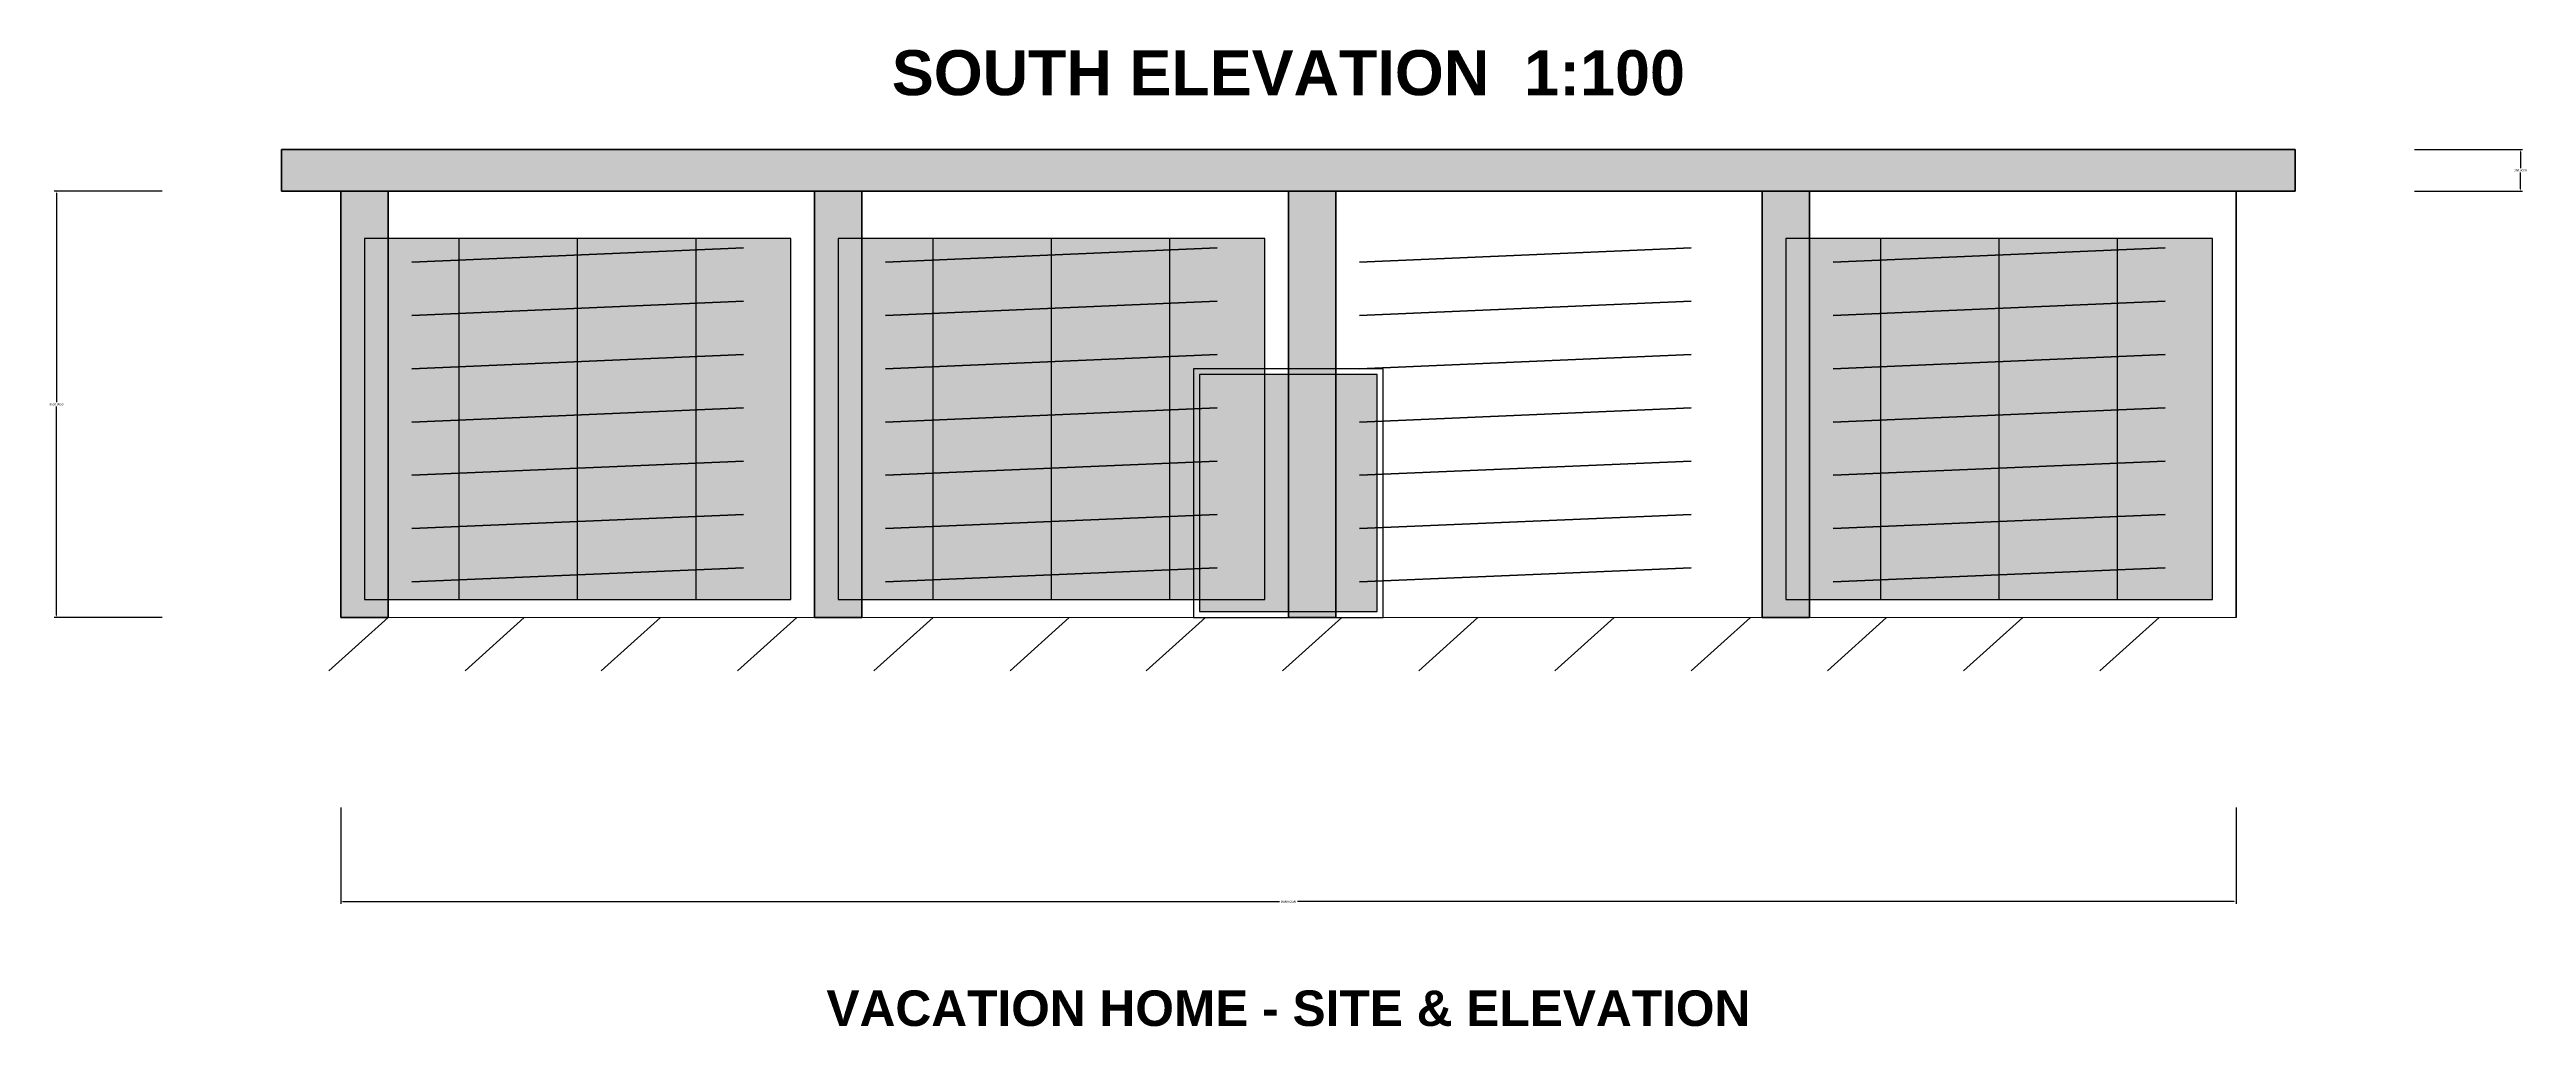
# Model space of a CAD drawing. Header units: millimetres. Extents: x -3865 to 70451, y -15454 to 26644.
# Drawn here: x 49542 to 70451, y -15454 to -7204 of the extents above; entities that cross this region are included whole.
import ezdxf
from ezdxf.enums import TextEntityAlignment as Align

# ---------------------------------------------------------------- set-up
doc = ezdxf.new("R2010")
doc.units = ezdxf.units.MM
doc.header["$MEASUREMENT"] = 0
for name, color, linetype, lineweight in [('A-DIM-1', 2, 'Continuous', 18), ('A-DIM-2', 3, 'Continuous', 18), ('A-DIM-3', 4, 'Continuous', 18), ('A-GLAZ', 151, 'Continuous', 25), ('ELEV-GND', 252, 'Continuous', 13), ('ELEV-ROOF', 30, 'Continuous', 50), ('ELEV-WALL', 7, 'Continuous', 50), ('G-TTLB', 7, 'Continuous', 35)]:
    doc.layers.add(name, color=color, linetype=linetype, lineweight=lineweight)
doc.styles.add('ARIAL-BOLD', font='arialbd.ttf')
doc.dimstyles.get("Standard").update_dxf_attribs({"dimtxt": 0.18, "dimasz": 0.18, "dimexe": 0.18, "dimexo": 0.0625, "dimgap": 0.09, "dimtad": 0, "dimtih": 1, "dimtoh": 1, "dimdec": 4, "dimzin": 0, "dimdsep": 46, "dimtxsty": 'Standard', "dimcen": 0.09, "dimadec": 0, "dimazin": 0, "dimtfac": 1, "dimtdec": 4, "dimtofl": 0, "dimtmove": 0, "dimatfit": 3, "dimfxl": 1, "dimtolj": 1, "dimtzin": 0, "dimarcsym": 0})

# ---------------------------------------------------------------- blocks, each defined once
blk = doc.blocks.new('*D12')
at = {"layer": 'A-DIM-3', "color": 0, "lineweight": -2, "transparency": 16777216}
for p, q in [((52000, -13606.25), (52000, -14418)), ((68000, -13606.25), (68000, -14418)), ((52018, -14400), (59923.5, -14400)), ((67982, -14400), (60076.5, -14400))]:
    blk.add_line(p, q, dxfattribs=at)
at = {"layer": 'A-DIM-3', "color": 0, "transparency": 16777216}
for points in [[(52018, -14397), (52018, -14403), (52000, -14400)], [(67982, -14397), (67982, -14403), (68000, -14400)]]:
    blk.add_solid(points, dxfattribs=at)
at = {"layer": 'Defpoints', "color": 0, "transparency": 16777216}
for p in [(52000, -13600), (68000, -13600), (68000, -14400)]:
    blk.add_point(p, dxfattribs=at)
at = {"layer": 'A-DIM-3', "color": 0, "transparency": 16777216, "insert": (60000, -14400), "char_height": 18, "attachment_point": 5}
blk.add_mtext('\\A1;16000.0000', dxfattribs=at)
blk = doc.blocks.new('*D13')
at = {"layer": 'A-DIM-2', "color": 0, "lineweight": -2, "transparency": 16777216}
for p, q in [((50493.75, -8400), (49582, -8400)), ((49600, -8418), (49600, -10182)), ((49600, -11982), (49600, -10218)), ((50493.75, -12000), (49582, -12000))]:
    blk.add_line(p, q, dxfattribs=at)
at = {"layer": 'A-DIM-2', "color": 0, "transparency": 16777216}
for points in [[(49597, -8418), (49603, -8418), (49600, -8400)], [(49597, -11982), (49603, -11982), (49600, -12000)]]:
    blk.add_solid(points, dxfattribs=at)
at = {"layer": 'Defpoints', "color": 0, "transparency": 16777216}
for p in [(49600, -8400), (50500, -8400), (50500, -12000)]:
    blk.add_point(p, dxfattribs=at)
at = {"layer": 'A-DIM-2', "color": 0, "transparency": 16777216, "insert": (49600, -10200), "char_height": 18, "attachment_point": 5}
blk.add_mtext('\\A1;3600.0000', dxfattribs=at)
blk = doc.blocks.new('*D14')
at = {"layer": 'A-DIM-1', "color": 0, "lineweight": -2, "transparency": 16777216}
for p, q in [((69506.25, -8050), (70418, -8050)), ((70400, -8068), (70400, -8207)), ((70400, -8382), (70400, -8243)), ((69506.25, -8400), (70418, -8400))]:
    blk.add_line(p, q, dxfattribs=at)
at = {"layer": 'A-DIM-1', "color": 0, "transparency": 16777216}
for points in [[(70397, -8068), (70403, -8068), (70400, -8050)], [(70397, -8382), (70403, -8382), (70400, -8400)]]:
    blk.add_solid(points, dxfattribs=at)
at = {"layer": 'Defpoints', "color": 0, "transparency": 16777216}
for p in [(69500, -8050), (70400, -8050), (69500, -8400)]:
    blk.add_point(p, dxfattribs=at)
at = {"layer": 'A-DIM-1', "color": 0, "transparency": 16777216, "insert": (70400, -8225), "char_height": 18, "attachment_point": 5}
blk.add_mtext('\\A1;350.0000', dxfattribs=at)

msp = doc.modelspace()

# ---------------------------------------------------------------- hatches: boundary and pattern name
msp.add_hatch(color=256).paths.add_polyline_path([(59250, -11950), (60750, -11950), (60750, -9950), (59250, -9950)])
at = {"layer": 'A-GLAZ'}
for points in [[(52200, -11850), (55800, -11850), (55800, -8800), (52200, -8800)], [(56200, -11850), (59800, -11850), (59800, -8800), (56200, -8800)], [(64200, -11850), (67800, -11850), (67800, -8800), (64200, -8800)]]:
    msp.add_hatch(color=151, dxfattribs=at).paths.add_polyline_path(points)
at = {"layer": 'ELEV-ROOF'}
msp.add_hatch(color=30, dxfattribs=at).paths.add_polyline_path([(51500, -8400), (68500, -8400), (68500, -8050), (51500, -8050)])
at = {"layer": 'ELEV-WALL'}
for points in [[(52000, -12000), (52400, -12000), (52400, -8400), (52000, -8400)], [(56000, -12000), (56400, -12000), (56400, -8400), (56000, -8400)], [(60000, -12000), (60400, -12000), (60400, -8400), (60000, -8400)], [(64000, -12000), (64400, -12000), (64400, -8400), (64000, -8400)], [(68000, -12000), (68000, -8400)]]:
    msp.add_hatch(color=33, dxfattribs=at).paths.add_polyline_path(points)

# ---------------------------------------------------------------- linework, layer by layer
for p, q in [((60800, -9900), (59200, -9900)), ((59200, -9900), (59200, -12000)), ((60750, -9950), (59250, -9950)), ((59250, -9950), (59250, -11950)), ((60750, -11950), (60750, -9950)), ((60800, -12000), (60800, -9900)), ((59200, -12000), (60800, -12000)), ((59250, -11950), (60750, -11950))]:
    msp.add_line(p, q)
at = {"layer": 'A-GLAZ'}
for p, q in [((55800, -8800), (52200, -8800)), ((52200, -8800), (52200, -11850)), ((53000, -11850), (53000, -8800)), ((54000, -11850), (54000, -8800)), ((55000, -11850), (55000, -8800)), ((55800, -11850), (55800, -8800)), ((59800, -8800), (56200, -8800)), ((56200, -8800), (56200, -11850)), ((57000, -11850), (57000, -8800)), ((58000, -11850), (58000, -8800)), ((59000, -11850), (59000, -8800)), ((59800, -11850), (59800, -8800)), ((67800, -8800), (64200, -8800)), ((64200, -8800), (64200, -11850)), ((65000, -11850), (65000, -8800)), ((66000, -11850), (66000, -8800)), ((67000, -11850), (67000, -8800)), ((67800, -11850), (67800, -8800)), ((52200, -11850), (55800, -11850)), ((56200, -11850), (59800, -11850)), ((64200, -11850), (67800, -11850))]:
    msp.add_line(p, q, dxfattribs=at)
at = {"layer": 'ELEV-GND'}
for p, q in [((52400, -12000), (51900, -12450)), ((52000, -12000), (68000, -12000)), ((53550, -12000), (53050, -12450)), ((54700, -12000), (54200, -12450)), ((55850, -12000), (55350, -12450)), ((57000, -12000), (56500, -12450)), ((58150, -12000), (57650, -12450)), ((59300, -12000), (58800, -12450)), ((60450, -12000), (59950, -12450)), ((61600, -12000), (61100, -12450)), ((62750, -12000), (62250, -12450)), ((63900, -12000), (63400, -12450)), ((65050, -12000), (64550, -12450)), ((66200, -12000), (65700, -12450)), ((67350, -12000), (66850, -12450))]:
    msp.add_line(p, q, dxfattribs=at)
at = {"layer": 'ELEV-ROOF'}
for p, q in [((68500, -8050), (51500, -8050)), ((51500, -8050), (51500, -8400)), ((68500, -8400), (68500, -8050)), ((51500, -8400), (68500, -8400))]:
    msp.add_line(p, q, dxfattribs=at)
at = {"layer": 'ELEV-WALL'}
for p, q in [((52400, -8400), (52000, -8400)), ((52000, -8400), (52000, -12000)), ((52400, -12000), (52400, -8400)), ((56400, -8400), (56000, -8400)), ((56000, -8400), (56000, -12000)), ((56400, -12000), (56400, -8400)), ((60400, -8400), (60000, -8400)), ((60000, -8400), (60000, -12000)), ((60400, -12000), (60400, -8400)), ((64400, -8400), (64000, -8400)), ((64000, -8400), (64000, -12000)), ((64400, -12000), (64400, -8400)), ((68000, -12000), (68000, -8400)), ((68000, -8400), (68000, -8400)), ((68000, -8400), (68000, -12000)), ((52600, -9000), (55400, -8880)), ((56600, -9000), (59400, -8880)), ((60600, -9000), (63400, -8880)), ((64600, -9000), (67400, -8880)), ((52600, -9450), (55400, -9330)), ((56600, -9450), (59400, -9330)), ((60600, -9450), (63400, -9330)), ((64600, -9450), (67400, -9330)), ((52600, -9900), (55400, -9780)), ((56600, -9900), (59400, -9780)), ((60600, -9900), (63400, -9780)), ((64600, -9900), (67400, -9780)), ((52600, -10350), (55400, -10230)), ((56600, -10350), (59400, -10230)), ((60600, -10350), (63400, -10230)), ((64600, -10350), (67400, -10230)), ((52600, -10800), (55400, -10680)), ((56600, -10800), (59400, -10680)), ((60600, -10800), (63400, -10680)), ((64600, -10800), (67400, -10680)), ((52600, -11250), (55400, -11130)), ((56600, -11250), (59400, -11130)), ((60600, -11250), (63400, -11130)), ((64600, -11250), (67400, -11130)), ((52600, -11700), (55400, -11580)), ((56600, -11700), (59400, -11580)), ((60600, -11700), (63400, -11580)), ((64600, -11700), (67400, -11580)), ((52000, -12000), (52400, -12000)), ((56000, -12000), (56400, -12000)), ((60000, -12000), (60400, -12000)), ((64000, -12000), (64400, -12000)), ((68000, -12000), (68000, -12000))]:
    msp.add_line(p, q, dxfattribs=at)

# ---------------------------------------------------------------- texts
at = {"layer": 'G-TTLB', "style": 'ARIAL-BOLD'}
for s, height, p in [('SOUTH ELEVATION  1:100', 380, (60000, -7400)), ('VACATION HOME - SITE & ELEVATION', 300, (60000, -15300))]:
    msp.add_text(s, height=height, dxfattribs=at).set_placement(p, align=Align.MIDDLE)

# ---------------------------------------------------------------- dimensions: what is measured, and where the dimension line sits
at = {"layer": 'A-DIM-1'}
dim = msp.add_aligned_dim(p1=(69500, -8400), p2=(69500, -8050), distance=-900, dimstyle='Standard', override={"dimscale": 100}, dxfattribs=at)
dim.commit()
dim.dimension.update_dxf_attribs({"geometry": '*D14', "text_midpoint": (70400, -8225)})
at = {"layer": 'A-DIM-2'}
dim = msp.add_aligned_dim(p1=(50500, -12000), p2=(50500, -8400), distance=900, dimstyle='Standard', override={"dimscale": 100}, dxfattribs=at)
dim.commit()
dim.dimension.update_dxf_attribs({"geometry": '*D13', "text_midpoint": (49600, -10200)})
at = {"layer": 'A-DIM-3'}
dim = msp.add_aligned_dim(p1=(52000, -13600), p2=(68000, -13600), distance=-800, dimstyle='Standard', override={"dimscale": 100}, dxfattribs=at)
dim.commit()
dim.dimension.update_dxf_attribs({"geometry": '*D12', "text_midpoint": (60000, -14400)})

doc.saveas('drawing.dxf')
